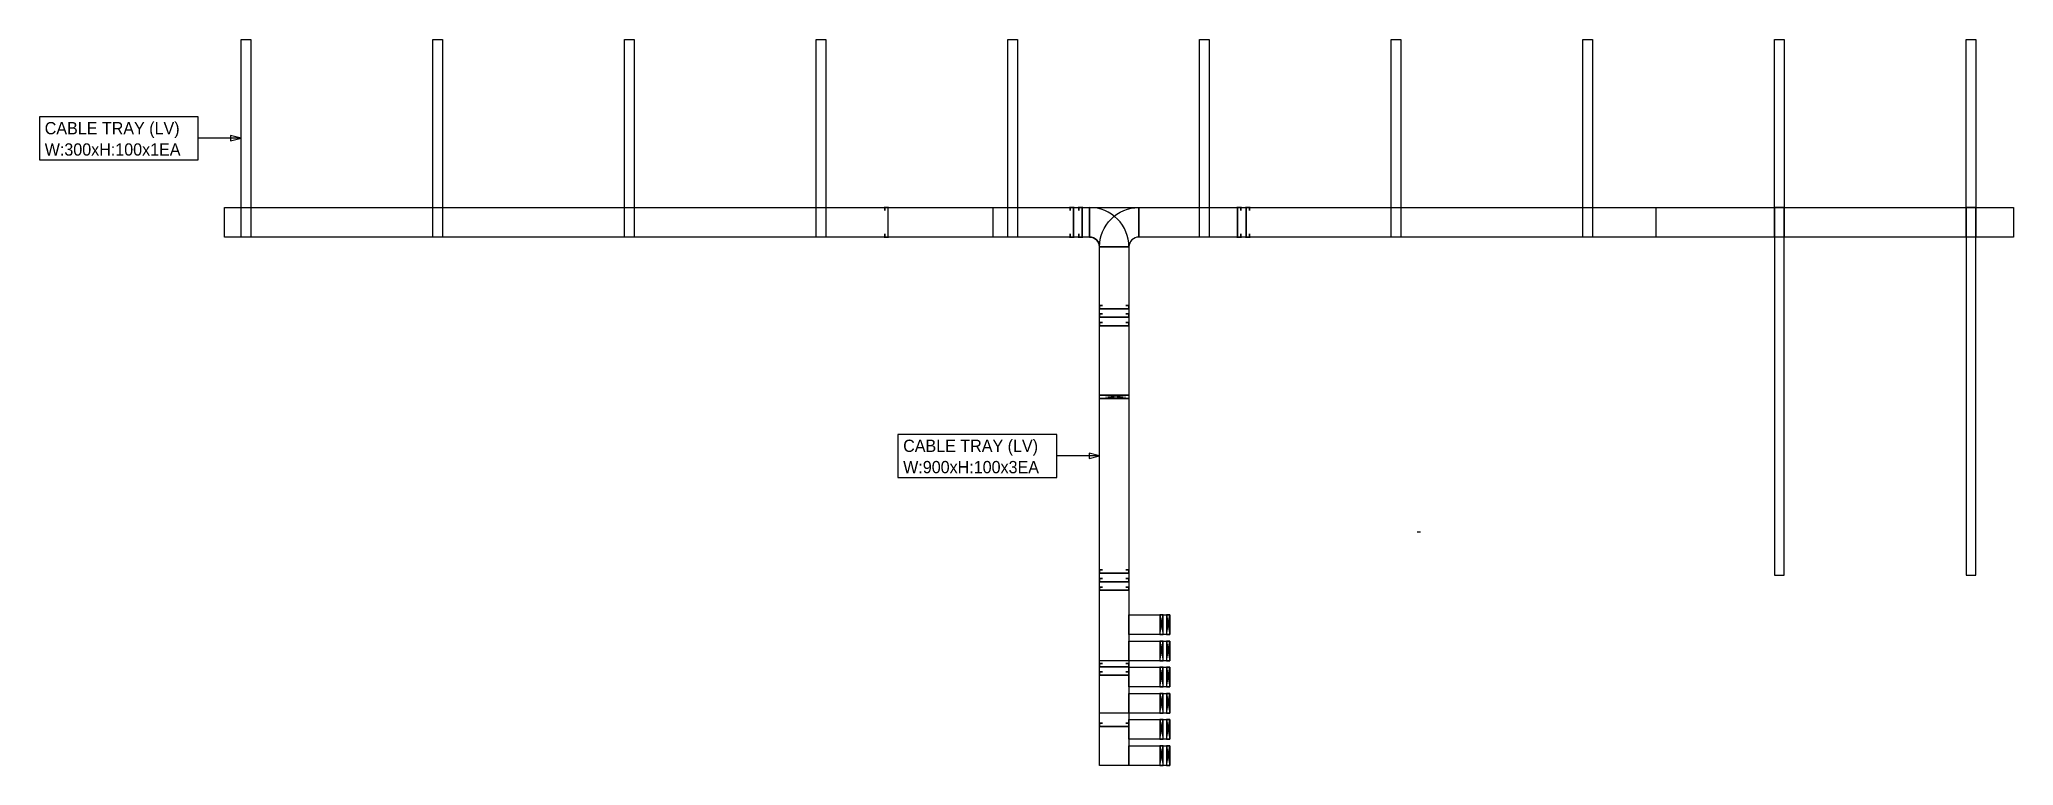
# Model space of a CAD drawing. Header units: millimetres. Extents: x -19577 to 374132, y 182625 to 847314.
# Drawn here: x 103852 to 164100, y 825155 to 847314 of the extents above; entities that cross this region are included whole.
import ezdxf
from ezdxf.enums import TextEntityAlignment as Align

# ---------------------------------------------------------------- set-up
doc = ezdxf.new("R2010")
doc.units = ezdxf.units.MM
doc.header["$LTSCALE"] = 150
for name, color, linetype in [('-----26 Electrical Cable Tray_HV_N', 30, 'Continuous'), ('-----26 Electrical Cable Tray_LV_UT', 141, 'Continuous'), ('A-HAT-MATL', 8, 'Continuous')]:
    doc.layers.add(name, color=color, linetype=linetype)
doc.styles.add('ELEC', font='Dotum.ttf')

msp = doc.modelspace()

# ---------------------------------------------------------------- texts
at = {"layer": '-----26 Electrical Cable Tray_LV_UT', "style": 'ELEC'}
for s, p in [('CABLE TRAY (LV)', (104012, 844607)), ('W:300xH:100x1EA', (104012, 843957)), ('CABLE TRAY (LV)', (130212, 834913)), ('W:900xH:100x3EA', (130212, 834263))]:
    msp.add_text(s, height=375, dxfattribs=at).set_placement(p, align=Align.MIDDLE_LEFT)

# ---------------------------------------------------------------- linework, layer by layer
at = {"layer": '-----26 Electrical Cable Tray_HV_N', "color": 1}
for points in [[(103852, 844957), (103852, 843642), (108698, 843642), (108698, 844957)], [(130052, 835263), (130052, 833948), (134898, 833948), (134898, 835263)]]:
    msp.add_lwpolyline(points, close=True, dxfattribs=at)
for points in [[(110004, 844300), (109684, 844380), (109684, 844220), (110004, 844300), (108698, 844300)], [(136204, 834605), (135884, 834685), (135884, 834525), (136204, 834605), (134898, 834605)]]:
    msp.add_lwpolyline(points, dxfattribs=at)
at = {"layer": '-----26 Electrical Cable Tray_LV_UT'}
for points in [[(110004, 847314), (110304, 847314), (110304, 841285), (110004, 841285)], [(115854, 847314), (116154, 847314), (116154, 841285), (115854, 841285)], [(121704, 847314), (122004, 847314), (122004, 841285), (121704, 841285)], [(127554, 847314), (127854, 847314), (127854, 841285), (127554, 841285)], [(133404, 847314), (133704, 847314), (133704, 841285), (133404, 841285)], [(139254, 847314), (139554, 847314), (139554, 841285), (139254, 841285)], [(145104, 847314), (145404, 847314), (145404, 841285), (145104, 841285)], [(150954, 847314), (151254, 847314), (151254, 841285), (150954, 841285)], [(156804, 847314), (157104, 847314), (157104, 841285), (156804, 841285)], [(162654, 847314), (162954, 847314), (162954, 841285), (162654, 841285)], [(135904, 842185), (135904, 841285), (109497, 841285), (109497, 842185)], [(135904, 842185), (135904, 841285), (132954, 841285), (132954, 842185)], [(153186, 842185), (153186, 841285), (137404, 841285), (137404, 842185)], [(164100, 842185), (164100, 841285), (137404, 841285), (137404, 842185)], [(136204, 840985), (137104, 840985), (137104, 836455), (136204, 836455)], [(136204, 840985), (137104, 840985), (137104, 836455), (136204, 836455)], [(136204, 840985), (137104, 840985), (137104, 836455), (136204, 836455)], [(136204, 836455), (137104, 836455), (137104, 836355), (136204, 836355)], [(136204, 836355), (137104, 836355), (137104, 828355), (136204, 828355)], [(136204, 836355), (137104, 836355), (137104, 826755), (136204, 826755)], [(136204, 836355), (137104, 836355), (137104, 825155), (136204, 825155)]]:
    msp.add_lwpolyline(points, close=True, dxfattribs=at)
at = {"layer": '-----26 Electrical Cable Tray_LV_UT', "ltscale": 7.5, "const_width": 50, "elevation": 0}
for points in [[(129649, 842085), (129649, 842185), (129749, 842185), (129749, 841285), (129649, 841285), (129649, 841385)], [(135311, 842085), (135311, 842185), (135411, 842185), (135411, 841285), (135311, 841285), (135311, 841385)], [(140779, 842085), (140779, 842185), (140679, 842185), (140679, 841285), (140779, 841285), (140779, 841385)], [(137004, 838937), (137104, 838937), (137104, 838837), (136204, 838837), (136204, 838937), (136304, 838937)], [(137004, 838677), (137104, 838677), (137104, 838577), (136204, 838577), (136204, 838677), (136304, 838677)], [(137004, 830863), (137104, 830863), (137104, 830763), (136204, 830763), (136204, 830863), (136304, 830863)], [(137004, 830603), (137104, 830603), (137104, 830503), (136204, 830503), (136204, 830603), (136304, 830603)], [(137004, 828011), (137104, 828011), (137104, 827911), (136204, 827911), (136204, 828011), (136304, 828011)], [(137004, 826445), (137104, 826445), (137104, 826345), (136204, 826345), (136204, 826445), (136304, 826445)]]:
    msp.add_lwpolyline(points, dxfattribs=at)
at = {"layer": '-----26 Electrical Cable Tray_LV_UT', "ltscale": 7.5, "const_width": 50}
for points in [[(135571, 842085), (135571, 842185), (135671, 842185), (135671, 841285), (135571, 841285), (135571, 841385)], [(140519, 842085), (140519, 842185), (140419, 842185), (140419, 841285), (140519, 841285), (140519, 841385)], [(137004, 839197), (137104, 839197), (137104, 839097), (136204, 839097), (136204, 839197), (136304, 839197)], [(137004, 831123), (137104, 831123), (137104, 831023), (136204, 831023), (136204, 831123), (136304, 831123)], [(137004, 828271), (137104, 828271), (137104, 828171), (136204, 828171), (136204, 828271), (136304, 828271)]]:
    msp.add_lwpolyline(points, dxfattribs=at)
at = {"layer": '-----26 Electrical Cable Tray_LV_UT'}
for points in [[(135904, 841285), (135904, 842185), (135904, 842185), (137404, 842185), (137404, 841285, 0.414214), (137104, 840985), (136204, 840985), (136204, 840985, 0.414214)], [(135904, 841285), (135904, 841285, -0.414214), (136204, 840985), (136204, 840985), (137104, 840985, 0.414214), (135904, 842185)], [(137404, 841285), (137404, 841285, 0.414214), (137104, 840985), (137104, 840985), (136204, 840985, -0.414214), (137404, 842185)]]:
    msp.add_lwpolyline(points, format="xyb", close=True, dxfattribs=at)
at = {"layer": '-----26 Electrical Cable Tray_LV_UT', "elevation": 0}
for points in [[(156804, 830967), (157104, 830967), (157104, 842185), (156804, 842185)], [(162654, 830967), (162954, 830967), (162954, 842185), (162654, 842185)], [(137104, 829155), (137104, 829755), (138346, 829755), (138346, 829155)], [(138146, 829155), (138146, 829755), (138046, 829755), (138046, 829155)], [(138346, 829155), (138346, 829755), (138246, 829755), (138246, 829155)], [(137104, 828355), (137104, 828955), (138346, 828955), (138346, 828355)], [(138146, 828355), (138146, 828955), (138046, 828955), (138046, 828355)], [(138346, 828355), (138346, 828955), (138246, 828955), (138246, 828355)], [(137104, 827555), (137104, 828155), (138346, 828155), (138346, 827555)], [(138146, 827555), (138146, 828155), (138046, 828155), (138046, 827555)], [(138346, 827555), (138346, 828155), (138246, 828155), (138246, 827555)], [(137104, 826755), (137104, 827355), (138346, 827355), (138346, 826755)], [(138146, 826755), (138146, 827355), (138046, 827355), (138046, 826755)], [(138346, 826755), (138346, 827355), (138246, 827355), (138246, 826755)], [(137104, 825955), (137104, 826555), (138346, 826555), (138346, 825955)], [(138146, 825955), (138146, 826555), (138046, 826555), (138046, 825955)], [(138346, 825955), (138346, 826555), (138246, 826555), (138246, 825955)], [(137104, 825155), (137104, 825755), (138346, 825755), (138346, 825155)], [(138146, 825155), (138146, 825755), (138046, 825755), (138046, 825155)], [(138346, 825155), (138346, 825755), (138246, 825755), (138246, 825155)]]:
    msp.add_lwpolyline(points, close=True, dxfattribs=at)
at = {"layer": '-----26 Electrical Cable Tray_LV_UT'}
for points in [[(136204, 836355), (137104, 836455)], [(137104, 836355), (136204, 836455)]]:
    msp.add_lwpolyline(points, dxfattribs=at)
at = {"layer": '-----26 Electrical Cable Tray_LV_UT', "elevation": 0}
for points in [[(138046, 829155), (138146, 829755)], [(138046, 829755), (138146, 829155)], [(138246, 829155), (138346, 829755)], [(138246, 829755), (138346, 829155)], [(138046, 828355), (138146, 828955)], [(138046, 828955), (138146, 828355)], [(138246, 828355), (138346, 828955)], [(138246, 828955), (138346, 828355)], [(138046, 827555), (138146, 828155)], [(138046, 828155), (138146, 827555)], [(138246, 827555), (138346, 828155)], [(138246, 828155), (138346, 827555)], [(138046, 826755), (138146, 827355)], [(138046, 827355), (138146, 826755)], [(138246, 826755), (138346, 827355)], [(138246, 827355), (138346, 826755)], [(138046, 825955), (138146, 826555)], [(138046, 826555), (138146, 825955)], [(138246, 825955), (138346, 826555)], [(138246, 826555), (138346, 825955)], [(138046, 825155), (138146, 825755)], [(138046, 825755), (138146, 825155)], [(138246, 825155), (138346, 825755)], [(138246, 825755), (138346, 825155)]]:
    msp.add_lwpolyline(points, dxfattribs=at)
at = {"layer": 'A-HAT-MATL', "elevation": 0}
msp.add_lwpolyline([(146004, 832275), (145904, 832275)], dxfattribs=at)

msp.set_redraw_order([(e.dxf.handle, doc.entitydb.next_handle()) for e in msp.query("TEXT MTEXT ATTDEF DIMENSION ARC_DIMENSION")])  # texts and dimensions are drawn at this point

doc.saveas('drawing.dxf')
